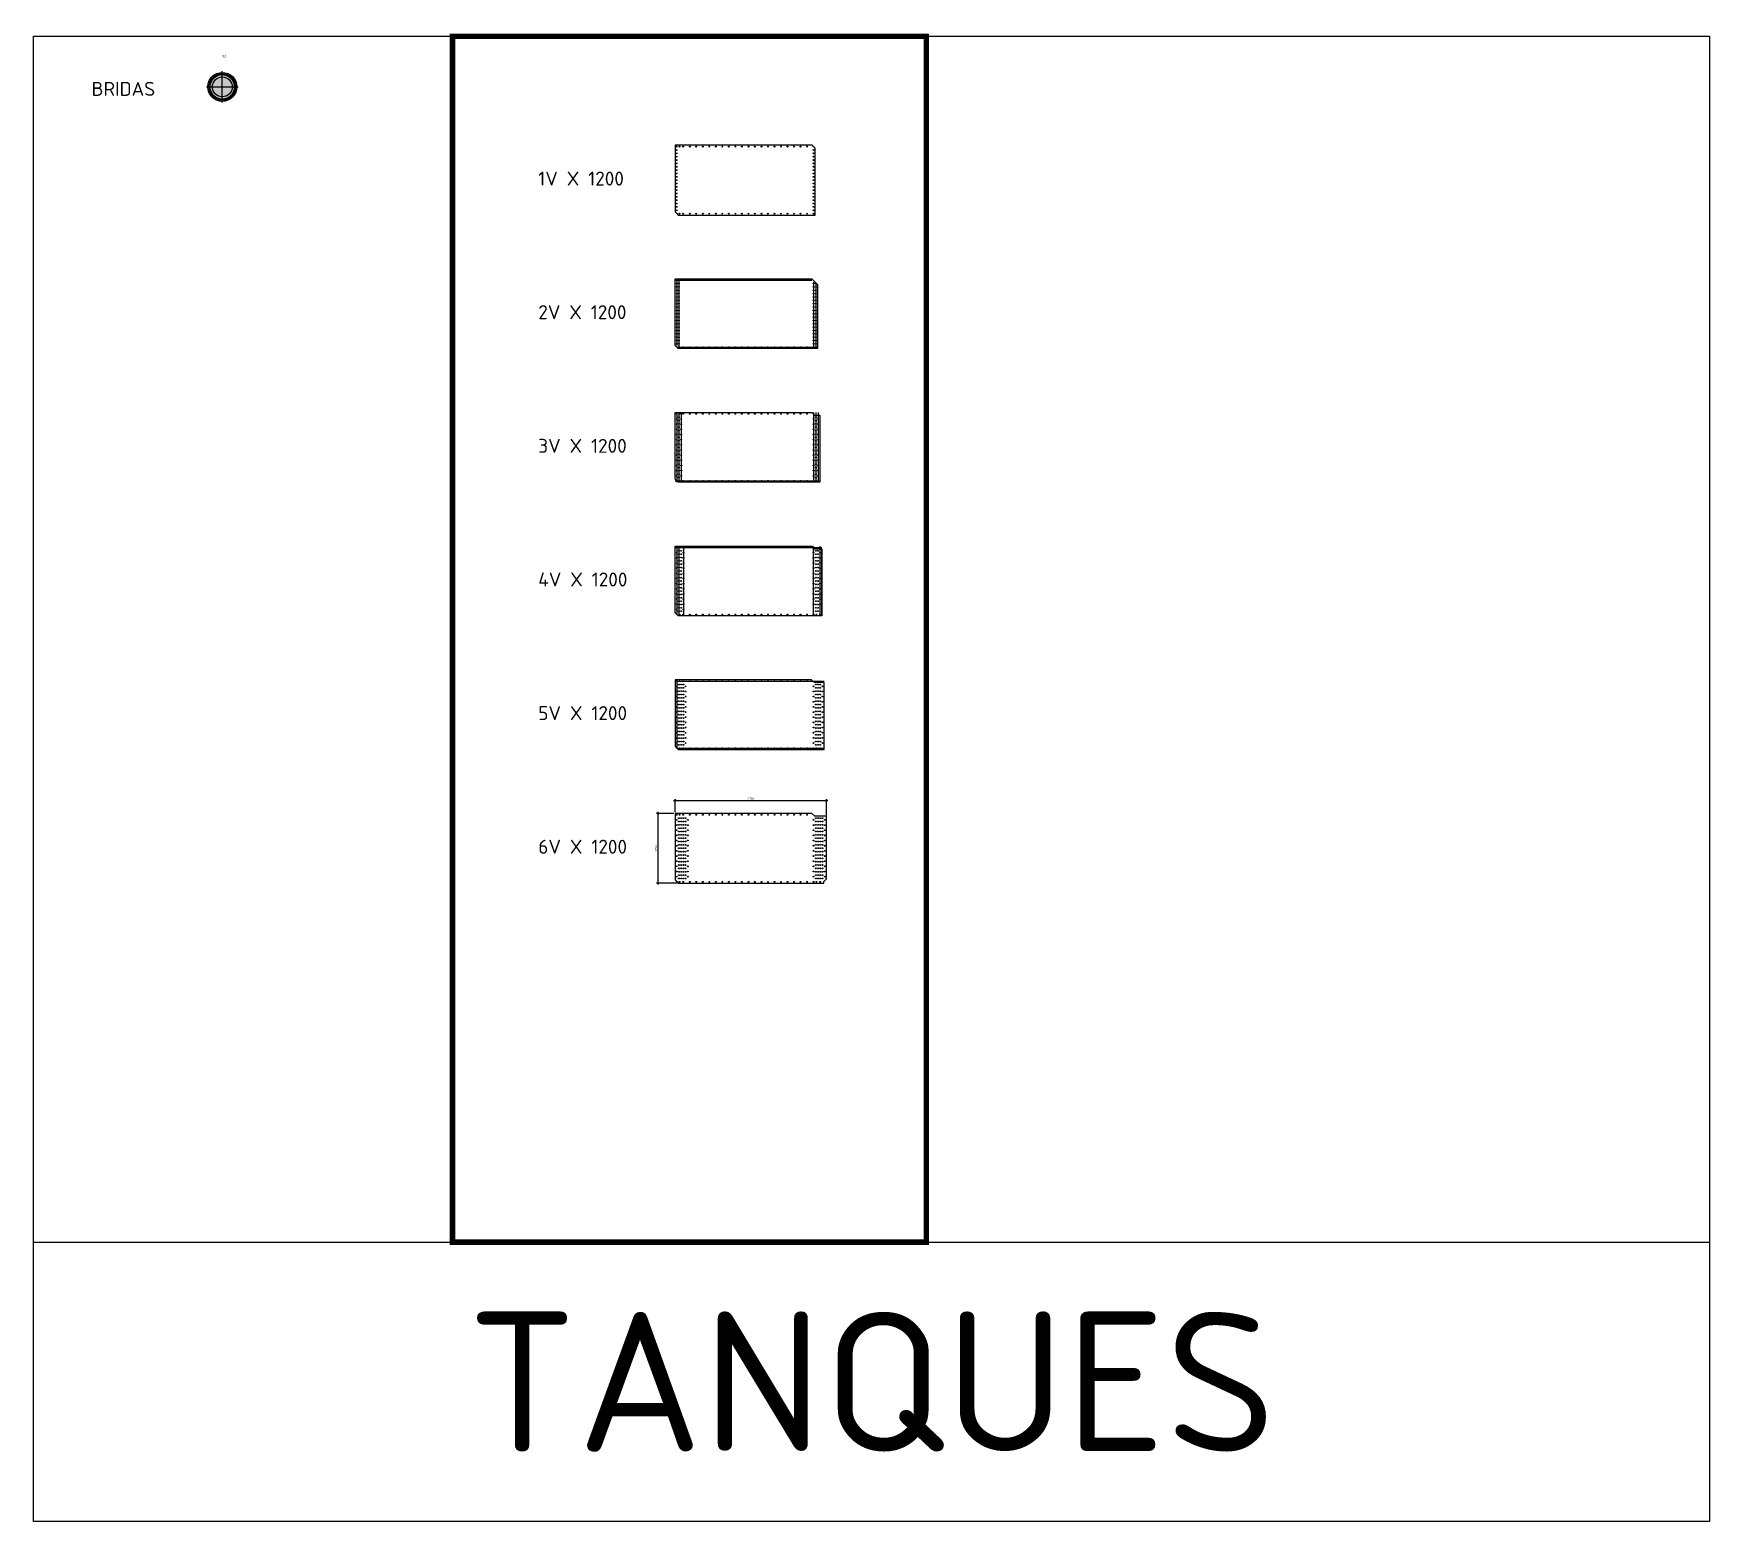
# Model space of a CAD drawing. Header units: millimetres. Extents: x 9508 to 4213564, y -7782 to 156074.
# Drawn here: x 49780 to 79780, y 128583 to 155221 of the extents above; entities that cross this region are included whole.
import ezdxf

# ---------------------------------------------------------------- set-up
doc = ezdxf.new("R2010")
doc.units = ezdxf.units.MM
doc.header["$PDMODE"] = 2
doc.header["$PDSIZE"] = 2
doc.linetypes.add('CENTER', pattern=[50.8, 31.75, -6.35, 6.35, -6.35])
doc.linetypes.add('TRAZOS2', pattern=[9.525, 6.35, -3.175])
doc.layers.add('AUX', color=200, linetype='Continuous', plot=False)
for name, color, linetype in [('CAJETIN', 7, 'Continuous'), ('COTAS', 2, 'Continuous'), ('TEXTO', 30, 'Continuous'), ('X 0051 M', 7, 'Continuous'), ('X 2051 M', 1, 'CENTER'), ('X 5001 H', 8, 'Continuous'), ('X 5051 H', 253, 'Continuous')]:
    doc.layers.add(name, color=color, linetype=linetype)
doc.styles.add('BIT STD. 2.5', font='isocpeur.ttf', dxfattribs={"height": 2.5})
doc.styles.add('TEX_1-100', font='isocpeur.ttf', dxfattribs={"height": 200})
doc.styles.add('TEX_1-1000', font='isocpeur.ttf', dxfattribs={"height": 2000})
doc.styles.add('TEXTO_COTAS', font='isocpeur.ttf')
doc.dimstyles.new('ESC_1-20', dxfattribs={"dimscale": 20, "dimtxt": 2, "dimasz": 2, "dimexe": 1.25, "dimexo": 1, "dimtad": 1, "dimdec": 0, "dimtxsty": 'TEXTO_COTAS', "dimblk": 'ARCHTICK', "dimcen": 2.5, "dimdle": 1.25, "dimclrt": 7, "dimadec": 0, "dimazin": 0, "dimtfac": 1, "dimtdec": 0, "dimtmove": 0, "dimatfit": 3, "dimldrblk": 'ARCHTICK', "dimfxl": 1.25, "dimarcsym": 0})

msp = doc.modelspace()

# ---------------------------------------------------------------- texts
at = {"layer": 'TEXTO'}
for s, insert, char_height, width, attachment_point, style in [('BRIDAS', (50820.2, 154229.9), 250, 6413.103, 4, 'TEX_1-100'), ('1V X 1200', (58815.5, 152623.7), 250, 1548.732, 4, 'TEX_1-100'), ('2V X 1200', (58815.5, 150231.5), 250, 1618.451, 4, 'TEX_1-100'), ('3V X 1200', (58815.5, 147839.3), 250, 1767.025, 4, 'TEX_1-100'), ('4V X 1200', (58815.5, 145447.1), 250, 1841.059, 4, 'TEX_1-100'), ('5V X 1200', (58815.5, 143054.9), 250, 1902.59, 4, 'TEX_1-100'), ('6V X 1200', (58815.5, 140662.7), 250, 1713.431, 4, 'TEX_1-100'), ('TANQUES', (64780.1, 131083.2), 2500, 26701.248, 5, 'TEX_1-1000')]:
    msp.add_mtext(s, dxfattribs=dict(at, insert=insert, char_height=char_height, width=width, attachment_point=attachment_point, style=style))

# ---------------------------------------------------------------- blocks, each defined once
blk = doc.blocks.new('NP16_350NB_PLAN')
h = blk.add_hatch(color=8)
h.dxf.hatch_style = 1
edge = h.paths.add_edge_path()
edge.add_arc((-131, -195), 13, 0, 360)
edge = h.paths.add_edge_path()
edge.add_arc((-46, -230), 13, 0, 360)
edge = h.paths.add_edge_path()
edge.add_arc((-195, -131), 13, 0, 360)
edge = h.paths.add_edge_path()
edge.add_arc((-230, -46), 13, 0, 360)
edge = h.paths.add_edge_path()
edge.add_arc((-230, 46), 13, 0, 360)
edge = h.paths.add_edge_path()
edge.add_arc((-195, 131), 13, 0, 360)
edge = h.paths.add_edge_path()
edge.add_arc((-131, 195), 13, 0, 360)
edge = h.paths.add_edge_path()
edge.add_arc((-46, 230), 13, 0, 360)
edge = h.paths.add_edge_path()
edge.add_arc((46, 230), 13, 0, 360)
edge = h.paths.add_edge_path()
edge.add_arc((131, 195), 13, 0, 360)
edge = h.paths.add_edge_path()
edge.add_arc((195, 131), 13, 0, 360)
edge = h.paths.add_edge_path()
edge.add_arc((230, 46), 13, 0, 360)
edge = h.paths.add_edge_path()
edge.add_arc((230, -46), 13, 0, 360)
edge = h.paths.add_edge_path()
edge.add_arc((195, -131), 13, 0, 360)
edge = h.paths.add_edge_path()
edge.add_arc((131, -195), 13, 0, 360)
edge = h.paths.add_edge_path()
edge.add_arc((46, -230), 13, 0, 360)
edge = h.paths.add_edge_path()
edge.add_arc((0, 0), 178, 0, 360)
at = {"layer": 'X 5001 H'}
h = blk.add_hatch(color=256, dxfattribs=at)
h.dxf.hatch_style = 1
h.set_gradient(color1=(91, 91, 91), rotation=45, one_color=1, tint=1, name='CYLINDER')
edge = h.paths.add_edge_path()
edge.add_arc((0, 0), 260, 0, 360)
at = {"layer": 'X 5051 H'}
h = blk.add_hatch(dxfattribs=at)
h.set_pattern_fill('STEEL', color=256, style=0)
h.set_pattern_definition([(45, (0, 0), (-2.245064, 2.245064), []), (45, (0, 1.5875), (-2.245064, 2.245064), [])])
edge = h.paths.add_edge_path()
edge.add_arc((0, 0), 221, 0, 360)
edge = h.paths.add_edge_path(flags=17)
edge.add_arc((0, 0), 219, 0, 360)
at = {"layer": 'Defpoints'}
for centre in [(-235, 0), (-217, 90), (-166, 166), (-90, 217), (0, 235), (90, 217), (166, 166), (217, 90), (235, 0), (-217, -90), (-166, -166), (-90, -217), (0, -235), (90, -217), (166, -166), (217, -90)]:
    blk.add_circle(centre, 7, dxfattribs=at)
at = {"layer": 'X 0051 M'}
for centre, radius in [((0, 0), 260), ((-230, 46), 13), ((0, 0), 221), ((0, 0), 219), ((-195, 131), 13), ((0, 0), 178), ((-131, 195), 13), ((-46, 230), 13), ((46, 230), 13), ((131, 195), 13), ((195, 131), 13), ((230, 46), 13), ((-230, -46), 13), ((-195, -131), 13), ((-131, -195), 13), ((-46, -230), 13), ((46, -230), 13), ((131, -195), 13), ((195, -131), 13), ((230, -46), 13)]:
    blk.add_circle(centre, radius, dxfattribs=at)
at = {"layer": 'X 2051 M'}
for p, q in [((-281, 0), (281, 0)), ((-250, 50), (-211, 42)), ((-212, 142), (-179, 119)), ((-142, 212), (-119, 179)), ((-50, 250), (-42, 211)), ((0, -281), (0, 281)), ((50, 250), (42, 211)), ((142, 212), (119, 179)), ((212, 142), (179, 119)), ((250, 50), (211, 42)), ((-250, -50), (-211, -42)), ((-212, -142), (-179, -119)), ((-142, -212), (-119, -179)), ((-50, -250), (-42, -211)), ((50, -250), (42, -211)), ((142, -212), (119, -179)), ((212, -142), (179, -119)), ((250, -50), (211, -42))]:
    blk.add_line(p, q, dxfattribs=at)
blk.add_circle((0, 0), 235, dxfattribs=at)
blk = doc.blocks.new('*U261')
blk.add_blockref('NP16_350NB_PLAN', (600, 600))
at = {"layer": 'Defpoints', "style": 'BIT STD. 2.5'}
blk.add_attdef('REF.', (600, 1129), '', height=45, dxfattribs=at)
blk = doc.blocks.new('A$Cc59fd9fc')
at = {"color": 1, "linetype": 'TRAZOS2'}
for points in [[(-8, 0), (8, 0)], [(0, 8), (0, -8)]]:
    blk.add_lwpolyline(points, dxfattribs=at)
blk.add_circle((0, 0), 7)
blk = doc.blocks.new('*U601')
blk.add_blockref('A$Cc59fd9fc', (0, 0))
blk = doc.blocks.new('*U602')
at = {"color": 0, "linetype": 'ByBlock', "lineweight": -2, "transparency": 16777216}
for p in [(0, 0), (116.67, 0), (233.34, 0), (350.01, 0), (466.68, 0), (583.35, 0), (700.02, 0), (816.69, 0), (933.36, 0), (1050.03, 0), (1166.7, 0), (1283.37, 0), (1400.04, 0), (1516.71, 0), (1633.38, 0), (1750.05, 0), (1866.72, 0), (1983.39, 0), (2100.06, 0), (2216.73, 0)]:
    blk.add_blockref('*U601', p, dxfattribs=at)
blk = doc.blocks.new('*U603')
blk.add_blockref('A$Cc59fd9fc', (0, 0))
blk = doc.blocks.new('*U604')
at = {"color": 0, "linetype": 'ByBlock', "lineweight": -2, "transparency": 16777216}
for p in [(-2216.73, 0), (-2100.06, 0), (-1983.39, 0), (-1866.72, 0), (-1750.05, 0), (-1633.38, 0), (-1516.71, 0), (-1400.04, 0), (-1283.37, 0), (-1166.7, 0), (-1050.03, 0), (-933.36, 0), (-816.69, 0), (-700.02, 0), (-583.35, 0), (-466.68, 0), (-350.01, 0), (-233.34, 0), (-116.67, 0), (0, 0)]:
    blk.add_blockref('*U603', p, dxfattribs=at)
blk = doc.blocks.new('*U605')
blk.add_blockref('A$Cc59fd9fc', (0, 0))
blk = doc.blocks.new('*U606')
at = {"color": 0, "linetype": 'ByBlock', "lineweight": -2, "transparency": 16777216}
for p in [(0, 1080), (0, 1020), (0, 960), (0, 900), (0, 840), (0, 780), (0, 720), (0, 660), (0, 600), (0, 540), (0, 480), (0, 420), (0, 360), (0, 300), (0, 240), (0, 180), (0, 120), (0, 60), (0, 0)]:
    blk.add_blockref('*U605', p, dxfattribs=at)
blk = doc.blocks.new('*U607')
blk.add_blockref('A$Cc59fd9fc', (0, 0))
blk = doc.blocks.new('*U608')
at = {"color": 0, "linetype": 'ByBlock', "lineweight": -2, "transparency": 16777216}
for p in [(0, 1080), (0, 1020), (0, 960), (0, 900), (0, 840), (0, 780), (0, 720), (0, 660), (0, 600), (0, 540), (0, 480), (0, 420), (0, 360), (0, 300), (0, 240), (0, 180), (0, 120), (0, 60), (0, 0)]:
    blk.add_blockref('*U607', p, dxfattribs=at)
blk = doc.blocks.new('*U617')
blk.add_blockref('A$Cc59fd9fc', (0, 0))
blk = doc.blocks.new('*U618')
at = {"color": 0, "linetype": 'ByBlock', "lineweight": -2, "transparency": 16777216}
for p in [(0, 1080), (0, 1020), (0, 960), (0, 900), (40, 1080), (40, 1020), (40, 960), (40, 900), (0, 840), (0, 780), (0, 720), (0, 660), (0, 600), (40, 840), (40, 780), (40, 720), (40, 660), (40, 600), (0, 540), (0, 480), (0, 420), (0, 360), (0, 300), (40, 540), (40, 480), (40, 420), (40, 360), (40, 300), (0, 240), (0, 180), (0, 120), (0, 60), (0, 0), (40, 240), (40, 180), (40, 120), (40, 60), (40, 0)]:
    blk.add_blockref('*U617', p, dxfattribs=at)
blk = doc.blocks.new('*U619')
blk.add_blockref('A$Cc59fd9fc', (0, 0))
blk = doc.blocks.new('*U620')
at = {"color": 0, "linetype": 'ByBlock', "lineweight": -2, "transparency": 16777216}
for p in [(0, 0), (116.67, 0), (233.34, 0), (350.01, 0), (466.68, 0), (583.35, 0), (700.02, 0), (816.69, 0), (933.36, 0), (1050.03, 0), (1166.7, 0), (1283.37, 0), (1400.04, 0), (1516.71, 0), (1633.38, 0), (1750.05, 0), (1866.72, 0), (1983.39, 0), (2100.06, 0), (2216.73, 0)]:
    blk.add_blockref('*U619', p, dxfattribs=at)
blk = doc.blocks.new('*U621')
blk.add_blockref('A$Cc59fd9fc', (0, 0))
blk = doc.blocks.new('*U622')
at = {"color": 0, "linetype": 'ByBlock', "lineweight": -2, "transparency": 16777216}
for p in [(-2333.4, 0), (-2216.73, 0), (-2100.06, 0), (-1983.39, 0), (-1866.72, 0), (-1750.05, 0), (-1633.38, 0), (-1516.71, 0), (-1400.04, 0), (-1283.37, 0), (-1166.7, 0), (-1050.03, 0), (-933.36, 0), (-816.69, 0), (-700.02, 0), (-583.35, 0), (-466.68, 0), (-350.01, 0), (-233.34, 0), (-116.67, 0), (0, 0)]:
    blk.add_blockref('*U621', p, dxfattribs=at)
blk = doc.blocks.new('*U623')
blk.add_blockref('A$Cc59fd9fc', (0, 0))
blk = doc.blocks.new('*U624')
at = {"color": 0, "linetype": 'ByBlock', "lineweight": -2, "transparency": 16777216}
for p in [(0, 1080), (0, 1020), (0, 960), (0, 900), (40, 1080), (40, 1020), (40, 960), (40, 900), (0, 840), (0, 780), (0, 720), (0, 660), (0, 600), (40, 840), (40, 780), (40, 720), (40, 660), (40, 600), (0, 540), (0, 480), (0, 420), (0, 360), (0, 300), (40, 540), (40, 480), (40, 420), (40, 360), (40, 300), (0, 240), (0, 180), (0, 120), (0, 60), (0, 0), (40, 240), (40, 180), (40, 120), (40, 60), (40, 0)]:
    blk.add_blockref('*U623', p, dxfattribs=at)
blk = doc.blocks.new('*U653')
blk.add_blockref('A$Cc59fd9fc', (0, 0))
blk = doc.blocks.new('*U654')
at = {"color": 0, "linetype": 'ByBlock', "lineweight": -2, "transparency": 16777216}
for p in [(0, 0), (116.67, 0), (233.34, 0), (350.01, 0), (466.68, 0), (583.35, 0), (700.02, 0), (816.69, 0), (933.36, 0), (1050.03, 0), (1166.7, 0), (1283.37, 0), (1400.04, 0), (1516.71, 0), (1633.38, 0), (1750.05, 0), (1866.72, 0), (1983.39, 0), (2100.06, 0), (2216.73, 0)]:
    blk.add_blockref('*U653', p, dxfattribs=at)
blk = doc.blocks.new('*U655')
blk.add_blockref('A$Cc59fd9fc', (0, 0))
blk = doc.blocks.new('*U656')
at = {"color": 0, "linetype": 'ByBlock', "lineweight": -2, "transparency": 16777216}
for p in [(0, 0), (0, -60), (0, -120), (0, -180), (0, -240), (0, -300), (0, -360), (0, -420), (0, -480), (0, -540), (0, -600), (0, -660), (0, -720), (0, -780), (0, -840), (0, -900), (0, -960), (0, -1020), (0, -1080)]:
    blk.add_blockref('*U655', p, dxfattribs=at)
blk = doc.blocks.new('*U657')
blk.add_blockref('A$Cc59fd9fc', (0, 0))
blk = doc.blocks.new('*U658')
at = {"color": 0, "linetype": 'ByBlock', "lineweight": -2, "transparency": 16777216}
for p in [(0, 0), (80, 0), (0, -92.3), (0, -184.6), (0, -276.9), (80, -92.3), (80, -184.6), (80, -276.9), (0, -369.2), (0, -461.5), (0, -553.8), (80, -369.2), (80, -461.5), (80, -553.8), (0, -646.1), (0, -738.4), (0, -830.7), (80, -646.1), (80, -738.4), (80, -830.7)]:
    blk.add_blockref('*U657', p, dxfattribs=at)
blk = doc.blocks.new('*U643')
blk.add_blockref('A$Cc59fd9fc', (0, 0))
blk = doc.blocks.new('*U644')
at = {"color": 0, "linetype": 'ByBlock', "lineweight": -2, "transparency": 16777216}
for p in [(0, 0), (80, 0)]:
    blk.add_blockref('*U643', p, dxfattribs=at)
blk = doc.blocks.new('*U645')
blk.add_blockref('A$Cc59fd9fc', (0, 0))
blk = doc.blocks.new('*U646')
at = {"color": 0, "linetype": 'ByBlock', "lineweight": -2, "transparency": 16777216}
for p in [(0, 0), (116.67, 0), (233.34, 0), (350.01, 0), (466.68, 0), (583.35, 0), (700.02, 0), (816.69, 0), (933.36, 0), (1050.03, 0), (1166.7, 0), (1283.37, 0), (1400.04, 0), (1516.71, 0), (1633.38, 0), (1750.05, 0), (1866.72, 0), (1983.39, 0), (2100.06, 0), (2216.73, 0), (2333.4, 0)]:
    blk.add_blockref('*U645', p, dxfattribs=at)
blk = doc.blocks.new('*U647')
blk.add_blockref('A$Cc59fd9fc', (0, 0))
blk = doc.blocks.new('*U648')
at = {"color": 0, "linetype": 'ByBlock', "lineweight": -2, "transparency": 16777216}
for p in [(0, 0), (80, 0)]:
    blk.add_blockref('*U647', p, dxfattribs=at)
blk = doc.blocks.new('*U649')
blk.add_blockref('A$Cc59fd9fc', (0, 0))
blk = doc.blocks.new('*U650')
at = {"color": 0, "linetype": 'ByBlock', "lineweight": -2, "transparency": 16777216}
for p in [(0, 923), (80, 923), (0, 830.7), (0, 738.4), (0, 646.1), (80, 830.7), (80, 738.4), (80, 646.1), (0, 553.8), (0, 461.5), (0, 369.2), (80, 553.8), (80, 461.5), (80, 369.2), (0, 276.9), (0, 184.6), (0, 92.3), (0, 0), (80, 276.9), (80, 184.6), (80, 92.3), (80, 0)]:
    blk.add_blockref('*U649', p, dxfattribs=at)
blk = doc.blocks.new('*U651')
blk.add_blockref('A$Cc59fd9fc', (0, 0))
blk = doc.blocks.new('*U652')
at = {"color": 0, "linetype": 'ByBlock', "lineweight": -2, "transparency": 16777216}
for p in [(0, 0), (0, -60), (0, -120), (0, -180), (0, -240), (0, -300), (0, -360), (0, -420), (0, -480), (0, -540), (0, -600), (0, -660), (0, -720), (0, -780), (0, -840), (0, -900), (0, -960), (0, -1020), (0, -1080)]:
    blk.add_blockref('*U651', p, dxfattribs=at)
blk = doc.blocks.new('*U692')
blk.add_blockref('A$Cc59fd9fc', (0, 0))
blk = doc.blocks.new('*U693')
at = {"color": 0, "linetype": 'ByBlock', "lineweight": -2, "transparency": 16777216}
for p in [(0, 0), (116.67, 0), (233.34, 0), (350.01, 0), (466.68, 0), (583.35, 0), (700.02, 0), (816.69, 0), (933.36, 0), (1050.03, 0), (1166.7, 0), (1283.37, 0), (1400.04, 0), (1516.71, 0), (1633.38, 0), (1750.05, 0), (1866.72, 0), (1983.39, 0), (2100.06, 0), (2216.73, 0)]:
    blk.add_blockref('*U692', p, dxfattribs=at)
blk = doc.blocks.new('*U694')
blk.add_blockref('A$Cc59fd9fc', (0, 0))
blk = doc.blocks.new('*U695')
at = {"color": 0, "linetype": 'ByBlock', "lineweight": -2, "transparency": 16777216}
for p in [(0, 0), (120, 0), (0, -92.3), (0, -184.6), (0, -276.9), (120, -92.3), (120, -184.6), (120, -276.9), (0, -369.2), (0, -461.5), (0, -553.8), (120, -369.2), (120, -461.5), (120, -553.8), (0, -646.1), (0, -738.4), (0, -830.7), (120, -646.1), (120, -738.4), (120, -830.7), (0, -923), (120, -923)]:
    blk.add_blockref('*U694', p, dxfattribs=at)
blk = doc.blocks.new('*U686')
blk.add_blockref('A$Cc59fd9fc', (0, 0))
blk = doc.blocks.new('*U687')
at = {"color": 0, "linetype": 'ByBlock', "lineweight": -2, "transparency": 16777216}
for p in [(0, 0), (40, 0), (0, -60), (0, -120), (0, -180), (0, -240), (0, -300), (40, -60), (40, -120), (40, -180), (40, -240), (40, -300), (0, -360), (0, -420), (0, -480), (0, -540), (0, -600), (40, -360), (40, -420), (40, -480), (40, -540), (40, -600), (0, -660), (0, -720), (0, -780), (0, -840), (0, -900), (40, -660), (40, -720), (40, -780), (40, -840), (40, -900), (0, -960), (0, -1020), (0, -1080), (40, -960), (40, -1020), (40, -1080)]:
    blk.add_blockref('*U686', p, dxfattribs=at)
blk = doc.blocks.new('*U688')
blk.add_blockref('A$Cc59fd9fc', (0, 0))
blk = doc.blocks.new('*U689')
at = {"color": 0, "linetype": 'ByBlock', "lineweight": -2, "transparency": 16777216}
for p in [(0, 0), (116.67, 0), (233.34, 0), (350.01, 0), (466.68, 0), (583.35, 0), (700.02, 0), (816.69, 0), (933.36, 0), (1050.03, 0), (1166.7, 0), (1283.37, 0), (1400.04, 0), (1516.71, 0), (1633.38, 0), (1750.05, 0), (1866.72, 0), (1983.39, 0), (2100.06, 0), (2216.73, 0)]:
    blk.add_blockref('*U688', p, dxfattribs=at)
blk = doc.blocks.new('*U690')
blk.add_blockref('A$Cc59fd9fc', (0, 0))
blk = doc.blocks.new('*U691')
at = {"color": 0, "linetype": 'ByBlock', "lineweight": -2, "transparency": 16777216}
for p in [(0, 0), (40, 0), (0, -60), (0, -120), (0, -180), (0, -240), (0, -300), (40, -60), (40, -120), (40, -180), (40, -240), (40, -300), (0, -360), (0, -420), (0, -480), (0, -540), (0, -600), (40, -360), (40, -420), (40, -480), (40, -540), (40, -600), (0, -660), (0, -720), (0, -780), (0, -840), (0, -900), (40, -660), (40, -720), (40, -780), (40, -840), (40, -900), (0, -960), (0, -1020), (0, -1080), (40, -960), (40, -1020), (40, -1080)]:
    blk.add_blockref('*U690', p, dxfattribs=at)
blk = doc.blocks.new('*U696')
blk.add_blockref('A$Cc59fd9fc', (0, 0))
blk = doc.blocks.new('*U697')
at = {"color": 0, "linetype": 'ByBlock', "lineweight": -2, "transparency": 16777216}
for p in [(0, 0), (120, 0), (0, -92.3), (0, -184.6), (0, -276.9), (120, -92.3), (120, -184.6), (120, -276.9), (0, -369.2), (0, -461.5), (0, -553.8), (120, -369.2), (120, -461.5), (120, -553.8), (0, -646.1), (0, -738.4), (0, -830.7), (120, -646.1), (120, -738.4), (120, -830.7)]:
    blk.add_blockref('*U696', p, dxfattribs=at)
blk = doc.blocks.new('*U719')
blk.add_blockref('A$Cc59fd9fc', (0, 0))
blk = doc.blocks.new('*U721')
at = {"color": 0, "linetype": 'ByBlock', "lineweight": -2, "transparency": 16777216}
for p in [(0, 0), (116.67, 0), (233.34, 0), (350.01, 0), (466.68, 0), (583.35, 0), (700.02, 0), (816.69, 0), (933.36, 0), (1050.03, 0), (1166.7, 0), (1283.37, 0), (1400.04, 0), (1516.71, 0), (1633.38, 0), (1750.05, 0), (1866.72, 0), (1983.39, 0), (2100.06, 0), (2216.73, 0)]:
    blk.add_blockref('*U719', p, dxfattribs=at)
blk = doc.blocks.new('*U726')
blk.add_blockref('A$Cc59fd9fc', (0, 0))
blk = doc.blocks.new('*U727')
at = {"color": 0, "linetype": 'ByBlock', "lineweight": -2, "transparency": 16777216}
for p in [(0, 0), (160, 0), (0, -92.3), (0, -184.6), (0, -276.9), (160, -92.3), (160, -184.6), (160, -276.9), (0, -369.2), (0, -461.5), (0, -553.8), (160, -369.2), (160, -461.5), (160, -553.8), (0, -646.1), (0, -738.4), (0, -830.7), (160, -646.1), (160, -738.4), (160, -830.7), (0, -923), (0, -1015.3), (160, -923), (160, -1015.3)]:
    blk.add_blockref('*U726', p, dxfattribs=at)
blk = doc.blocks.new('*U728')
blk.add_blockref('A$Cc59fd9fc', (0, 0))
blk = doc.blocks.new('*U729')
at = {"color": 0, "linetype": 'ByBlock', "lineweight": -2, "transparency": 16777216}
for p in [(0, 0), (40, 0), (80, 0), (0, -60), (0, -120), (0, -180), (0, -240), (0, -300), (40, -60), (40, -120), (40, -180), (40, -240), (40, -300), (80, -60), (80, -120), (80, -180), (80, -240), (80, -300), (0, -360), (0, -420), (0, -480), (0, -540), (0, -600), (40, -360), (40, -420), (40, -480), (40, -540), (40, -600), (80, -360), (80, -420), (80, -480), (80, -540), (80, -600), (0, -660), (0, -720), (0, -780), (0, -840), (0, -900), (40, -660), (40, -720), (40, -780), (40, -840), (40, -900), (80, -660), (80, -720), (80, -780), (80, -840), (80, -900), (0, -960), (0, -1020), (0, -1080), (40, -960), (40, -1020), (40, -1080), (80, -960), (80, -1020), (80, -1080)]:
    blk.add_blockref('*U728', p, dxfattribs=at)
blk = doc.blocks.new('*U730')
blk.add_blockref('A$Cc59fd9fc', (0, 0))
blk = doc.blocks.new('*U731')
at = {"color": 0, "linetype": 'ByBlock', "lineweight": -2, "transparency": 16777216}
for p in [(0, 0), (160, 0), (0, -92.3), (0, -184.6), (0, -276.9), (160, -92.3), (160, -184.6), (160, -276.9), (0, -369.2), (0, -461.5), (0, -553.8), (160, -369.2), (160, -461.5), (160, -553.8), (0, -646.1), (0, -738.4), (0, -830.7), (160, -646.1), (160, -738.4), (160, -830.7), (0, -923), (0, -1015.3), (160, -923), (160, -1015.3)]:
    blk.add_blockref('*U730', p, dxfattribs=at)
blk = doc.blocks.new('*U722')
blk.add_blockref('A$Cc59fd9fc', (0, 0))
blk = doc.blocks.new('*U723')
at = {"color": 0, "linetype": 'ByBlock', "lineweight": -2, "transparency": 16777216}
for p in [(0, 0), (40, 0), (80, 0), (0, -60), (0, -120), (0, -180), (0, -240), (0, -300), (40, -60), (40, -120), (40, -180), (40, -240), (40, -300), (80, -60), (80, -120), (80, -180), (80, -240), (80, -300), (0, -360), (0, -420), (0, -480), (0, -540), (0, -600), (40, -360), (40, -420), (40, -480), (40, -540), (40, -600), (80, -360), (80, -420), (80, -480), (80, -540), (80, -600), (0, -660), (0, -720), (0, -780), (0, -840), (0, -900), (40, -660), (40, -720), (40, -780), (40, -840), (40, -900), (80, -660), (80, -720), (80, -780), (80, -840), (80, -900), (0, -960), (0, -1020), (0, -1080), (40, -960), (40, -1020), (40, -1080), (80, -960), (80, -1020), (80, -1080)]:
    blk.add_blockref('*U722', p, dxfattribs=at)
blk = doc.blocks.new('*U724')
blk.add_blockref('A$Cc59fd9fc', (0, 0))
blk = doc.blocks.new('*U725')
at = {"color": 0, "linetype": 'ByBlock', "lineweight": -2, "transparency": 16777216}
for p in [(0, 0), (116.67, 0), (233.34, 0), (350.01, 0), (466.68, 0), (583.35, 0), (700.02, 0), (816.69, 0), (933.36, 0), (1050.03, 0), (1166.7, 0), (1283.37, 0), (1400.04, 0), (1516.71, 0), (1633.38, 0), (1750.05, 0), (1866.72, 0), (1983.39, 0), (2100.06, 0), (2216.73, 0)]:
    blk.add_blockref('*U724', p, dxfattribs=at)
blk = doc.blocks.new('_ArchTick')
at = {"color": 0, "linetype": 'ByBlock', "const_width": 0.15}
blk.add_lwpolyline([(-0.5, -0.5), (0.5, 0.5)], dxfattribs=at)
blk = doc.blocks.new('*D735')
at = {"layer": 'COTAS', "color": 0, "lineweight": -2, "transparency": 16777216}
for p, q in [((61238, 141491), (63998, 141491)), ((61263, 141280), (61263, 141516)), ((63973, 141228), (63973, 141516))]:
    blk.add_line(p, q, dxfattribs=at)
at = {"layer": 'Defpoints', "color": 0, "transparency": 16777216}
for p in [(63973, 141491), (61263, 141260), (63973, 141208)]:
    blk.add_point(p, dxfattribs=at)
at = {"layer": 'COTAS', "color": 0, "lineweight": -2, "transparency": 16777216, "xscale": 40, "yscale": 40, "zscale": 40, "rotation": 180}
blk.add_blockref('_ArchTick', (61263, 141491), dxfattribs=at)
at = {"layer": 'COTAS', "color": 0, "lineweight": -2, "transparency": 16777216, "xscale": 40, "yscale": 40, "zscale": 40}
blk.add_blockref('_ArchTick', (63973, 141491), dxfattribs=at)
at = {"layer": 'COTAS', "color": 7, "transparency": 16777216, "insert": (62618, 141524), "char_height": 40, "attachment_point": 5, "style": 'TEXTO_COTAS'}
blk.add_mtext('2710', dxfattribs=at)
blk = doc.blocks.new('*U761')
blk.add_blockref('A$Cc59fd9fc', (0, 0))
blk = doc.blocks.new('*U762')
at = {"color": 0, "linetype": 'ByBlock', "lineweight": -2, "transparency": 16777216}
for p in [(0, 0), (116.67, 0), (233.34, 0), (350.01, 0), (466.68, 0), (583.35, 0), (700.02, 0), (816.69, 0), (933.36, 0), (1050.03, 0), (1166.7, 0), (1283.37, 0), (1400.04, 0), (1516.71, 0), (1633.38, 0), (1750.05, 0), (1866.72, 0), (1983.39, 0), (2100.06, 0), (2216.73, 0)]:
    blk.add_blockref('*U761', p, dxfattribs=at)
blk = doc.blocks.new('*U763')
blk.add_blockref('A$Cc59fd9fc', (0, 0))
blk = doc.blocks.new('*U764')
at = {"color": 0, "linetype": 'ByBlock', "lineweight": -2, "transparency": 16777216}
for p in [(0, 0), (40, 0), (80, 0), (120, 0), (0, -60), (0, -120), (0, -180), (0, -240), (0, -300), (40, -60), (40, -120), (40, -180), (40, -240), (40, -300), (80, -60), (80, -120), (80, -180), (80, -240), (80, -300), (120, -60), (120, -120), (120, -180), (120, -240), (120, -300), (0, -360), (0, -420), (0, -480), (0, -540), (0, -600), (40, -360), (40, -420), (40, -480), (40, -540), (40, -600), (80, -360), (80, -420), (80, -480), (80, -540), (80, -600), (120, -360), (120, -420), (120, -480), (120, -540), (120, -600), (0, -660), (0, -720), (0, -780), (0, -840), (0, -900), (40, -660), (40, -720), (40, -780), (40, -840), (40, -900), (80, -660), (80, -720), (80, -780), (80, -840), (80, -900), (120, -660), (120, -720), (120, -780), (120, -840), (120, -900), (0, -960), (0, -1020), (0, -1080), (40, -960), (40, -1020), (40, -1080), (80, -960), (80, -1020), (80, -1080), (120, -960), (120, -1020), (120, -1080)]:
    blk.add_blockref('*U763', p, dxfattribs=at)
blk = doc.blocks.new('*U757')
blk.add_blockref('A$Cc59fd9fc', (0, 0))
blk = doc.blocks.new('*U758')
at = {"color": 0, "linetype": 'ByBlock', "lineweight": -2, "transparency": 16777216}
for p in [(0, 0), (200, 0), (0, -92.3), (0, -184.6), (0, -276.9), (200, -92.3), (200, -184.6), (200, -276.9), (0, -369.2), (0, -461.5), (0, -553.8), (200, -369.2), (200, -461.5), (200, -553.8), (0, -646.1), (0, -738.4), (0, -830.7), (200, -646.1), (200, -738.4), (200, -830.7), (0, -923), (0, -1015.3), (200, -923), (200, -1015.3)]:
    blk.add_blockref('*U757', p, dxfattribs=at)
blk = doc.blocks.new('*U759')
blk.add_blockref('A$Cc59fd9fc', (0, 0))
blk = doc.blocks.new('*U760')
at = {"color": 0, "linetype": 'ByBlock', "lineweight": -2, "transparency": 16777216}
for p in [(0, 0), (40, 0), (80, 0), (120, 0), (0, -60), (0, -120), (0, -180), (0, -240), (0, -300), (40, -60), (40, -120), (40, -180), (40, -240), (40, -300), (80, -60), (80, -120), (80, -180), (80, -240), (80, -300), (120, -60), (120, -120), (120, -180), (120, -240), (120, -300), (0, -360), (0, -420), (0, -480), (0, -540), (0, -600), (40, -360), (40, -420), (40, -480), (40, -540), (40, -600), (80, -360), (80, -420), (80, -480), (80, -540), (80, -600), (120, -360), (120, -420), (120, -480), (120, -540), (120, -600), (0, -660), (0, -720), (0, -780), (0, -840), (0, -900), (40, -660), (40, -720), (40, -780), (40, -840), (40, -900), (80, -660), (80, -720), (80, -780), (80, -840), (80, -900), (120, -660), (120, -720), (120, -780), (120, -840), (120, -900), (0, -960), (0, -1020), (0, -1080), (40, -960), (40, -1020), (40, -1080), (80, -960), (80, -1020), (80, -1080), (120, -960), (120, -1020), (120, -1080)]:
    blk.add_blockref('*U759', p, dxfattribs=at)
blk = doc.blocks.new('*U752')
blk.add_blockref('A$Cc59fd9fc', (0, 0))
blk = doc.blocks.new('*U754')
at = {"color": 0, "linetype": 'ByBlock', "lineweight": -2, "transparency": 16777216}
for p in [(0, 0), (200, 0), (0, -92.3), (0, -184.6), (0, -276.9), (200, -92.3), (200, -184.6), (200, -276.9), (0, -369.2), (0, -461.5), (0, -553.8), (200, -369.2), (200, -461.5), (200, -553.8), (0, -646.1), (0, -738.4), (0, -830.7), (200, -646.1), (200, -738.4), (200, -830.7), (0, -923), (0, -1015.3), (200, -923), (200, -1015.3)]:
    blk.add_blockref('*U752', p, dxfattribs=at)
blk = doc.blocks.new('*U755')
blk.add_blockref('A$Cc59fd9fc', (0, 0))
blk = doc.blocks.new('*U756')
at = {"color": 0, "linetype": 'ByBlock', "lineweight": -2, "transparency": 16777216}
for p in [(0, 0), (116.67, 0), (233.34, 0), (350.01, 0), (466.68, 0), (583.35, 0), (700.02, 0), (816.69, 0), (933.36, 0), (1050.03, 0), (1166.7, 0), (1283.37, 0), (1400.04, 0), (1516.71, 0), (1633.38, 0), (1750.05, 0), (1866.72, 0), (1983.39, 0), (2100.06, 0), (2216.73, 0)]:
    blk.add_blockref('*U755', p, dxfattribs=at)
blk = doc.blocks.new('*D768')
at = {"layer": 'COTAS', "color": 0, "lineweight": -2, "transparency": 16777216}
for p, q in [((61243, 141260), (60930, 141260)), ((60955, 141285), (60955, 139985)), ((61301, 140010), (60930, 140010))]:
    blk.add_line(p, q, dxfattribs=at)
at = {"layer": 'Defpoints', "color": 0, "transparency": 16777216}
for p in [(61263, 141260), (60955, 140010), (61321, 140010)]:
    blk.add_point(p, dxfattribs=at)
at = {"layer": 'COTAS', "color": 0, "lineweight": -2, "transparency": 16777216, "xscale": 40, "yscale": 40, "zscale": 40}
for p, rotation in [((60955, 141260), 90), ((60955, 140010), 270)]:
    blk.add_blockref('_ArchTick', p, dxfattribs=dict(at, rotation=rotation))
at = {"layer": 'COTAS', "color": 7, "transparency": 16777216, "insert": (60922, 140635), "char_height": 40, "attachment_point": 5, "rotation": 90, "style": 'TEXTO_COTAS'}
blk.add_mtext('1250', dxfattribs=at)

# ---------------------------------------------------------------- dimensions: what is measured, and where the dimension line sits
at = {"layer": 'COTAS'}
dim = msp.add_linear_dim(base=(63973, 141491.2), p1=(61263, 141260.2), p2=(63973, 141208.2), dimstyle='ESC_1-20', dxfattribs=at)
dim.commit()
dim.dimension.update_dxf_attribs({"geometry": '*D735', "text_midpoint": (62618, 141523.7)})
dim = msp.add_linear_dim(base=(60954.9, 140010.2), p1=(61263, 141260.2), p2=(61320.9, 140010.2), angle=90, dimstyle='ESC_1-20', dxfattribs=at)
dim.commit()
dim.dimension.update_dxf_attribs({"geometry": '*D768', "text_midpoint": (60922.4, 140635.2)})

# ---------------------------------------------------------------- linework, layer by layer
msp.add_line((63893, 144794.6), (63893, 145993.2))
msp.add_lwpolyline([(79780.1, 128583.2), (49780.1, 128583.2), (49780.1, 155170.8), (79780.1, 155170.8)], close=True)
for points in [[(61299.2, 151992.9), (61320.9, 151971.2), (63773, 151971.2), (63773, 153166.2), (63748, 153191.3, -1), (63738.1, 153201.2), (63718, 153221.2), (61263, 153221.2), (61263, 152029.1), (61289.7, 152002.4, -0.745356)], [(63813, 149579), (61320.9, 149579), (61299.2, 149600.7, 0.745356), (61289.7, 149610.2), (61263, 149636.9), (61263, 150829), (63711, 150829), (63736, 150804, 0.4142136), (63743, 150797), (63813, 150727)], [(63853, 148385.8), (63853, 147186.8), (61320.9, 147186.8), (61299.2, 147208.5, 0.745356), (61289.7, 147218), (61263, 147244.6), (61263, 148436.8), (63711, 148436.8), (63761, 148385.8)], [(63893, 145993.2), (63893, 144794.6), (61320.9, 144794.6), (61299.2, 144816.3, 0.745356), (61289.7, 144825.8), (61263, 144852.4), (61263, 146044.6), (63351.3, 146044.6), (63709.6, 146044.6), (63761, 145993.2)], [(63709, 143652.4), (61263, 143652.4), (61263, 142460.2), (61289.7, 142433.5, -0.745356), (61299.2, 142424.1), (61320.9, 142402.4), (63933, 142402.4), (63933, 143600.4), (63761, 143600.4)], [(61263, 140068), (61289.7, 140041.3, -0.745356), (61299.2, 140031.8), (61320.9, 140010.2), (63928, 140010.2), (63928, 140041.2), (63973, 140086.2), (63973, 141208.2), (63765, 141208.2), (63713, 141260.2), (63376, 141260.2), (61263, 141260.2)]]:
    msp.add_lwpolyline(points, format="xyb", close=True)
at = {"layer": 'AUX'}
for p, q in [((61263, 150804), (63710.9, 150804)), ((61293, 150829), (61293, 149636.1)), ((61333, 150829), (61333, 149579)), ((63743, 148436.8), (63743, 147186.8)), ((63783, 148436.8), (63783, 147186.8)), ((63823, 148436.8), (63823, 147186.8)), ((61263, 147211.8), (63853, 147211.8)), ((63743, 144794.6), (63743, 146044.6)), ((63863, 144794.6), (63863, 146044.6)), ((61300, 142427.4), (63933, 142427.4))]:
    msp.add_line(p, q, dxfattribs=at)
for points in [[(63743, 150768.5), (63743, 149579)], [(63783, 150752.8), (63783, 149579)], [(61316.1, 149604), (63813, 149604)], [(61293, 148436.8), (61293, 147186.8)], [(61333, 148436.8), (61333, 147186.8)], [(61373, 148436.8), (61373, 147186.8)], [(61263, 146019.6), (63893, 146019.6)], [(61293, 146044.6), (61293, 144819.6)], [(61333, 146044.6), (61333, 144794.6)], [(61413, 146044.6), (61413, 144794.6)], [(61263, 143627.4), (63933, 143627.4)], [(61293, 143652.4), (61293, 142434.4)]]:
    msp.add_lwpolyline(points, dxfattribs=at)
at = {"layer": 'CAJETIN'}
msp.add_line((57280.1, 155170.8), (57280.1, 133583.2), dxfattribs=at)
msp.add_lwpolyline([(49780.1, 133583.2), (79780.1, 133583.2), (79780.1, 128583.2), (49780.1, 128583.2), (49780.1, 133583.2)], close=True, dxfattribs=at)
at = {"layer": 'Defpoints', "color": 3, "const_width": 100}
msp.add_lwpolyline([(57280.1, 155170.8), (65762.3, 155170.8), (65762.3, 133583.2), (57280.1, 133583.2)], close=True, dxfattribs=at)

# ---------------------------------------------------------------- block references
msp.add_blockref('*U261', (52559.6, 153665.2)).add_auto_attribs({'REF.': '02'})
for name, p in [('A$Cc59fd9fc', (61293, 153196.2)), ('*U606', (61293, 152056.2)), ('A$Cc59fd9fc', (61343, 153196.2)), ('*U602', (61409.7, 153196.2)), ('*U608', (63743, 152056.2)), ('A$Cc59fd9fc', (61343, 151996.2)), ('A$Cc59fd9fc', (61409.7, 151996.2)), ('*U604', (63743, 151996.2)), ('A$Cc59fd9fc', (61293, 150804)), ('*U618', (61293, 149664)), ('A$Cc59fd9fc', (61343, 150804)), ('*U620', (61409.7, 150804)), ('*U624', (63743, 149664)), ('A$Cc59fd9fc', (61343, 149604)), ('*U622', (63743, 149604)), ('A$Cc59fd9fc', (61293, 148411.8)), ('A$Cc59fd9fc', (61293, 148319.5)), ('*U658', (61293, 148227.2)), ('*U656', (61333, 148351.8)), ('A$Cc59fd9fc', (61343, 148411.8)), ('A$Cc59fd9fc', (61373, 148319.5)), ('*U654', (61409.7, 148411.8)), ('*U650', (63743, 147396.5)), ('*U652', (63783, 148351.8)), ('*U644', (61293, 147304.2)), ('*U648', (63743, 147304.2)), ('A$Cc59fd9fc', (61343, 147211.8)), ('*U646', (61409.7, 147211.8)), ('A$Cc59fd9fc', (63793, 147211.8)), ('A$Cc59fd9fc', (61293, 146019.6)), ('A$Cc59fd9fc', (61293, 145927.2)), ('*U695', (61293, 145834.9)), ('*U687', (61333, 145959.6)), ('A$Cc59fd9fc', (61343, 146019.6)), ('*U693', (61409.7, 146019.6)), ('A$Cc59fd9fc', (61413, 145927.2)), ('A$Cc59fd9fc', (63743, 145927.2)), ('*U697', (63743, 145834.9)), ('*U691', (63783, 145959.6)), ('A$Cc59fd9fc', (63863, 145927.2)), ('A$Cc59fd9fc', (61343, 144819.6)), ('*U689', (61409.7, 144819.6)), ('A$Cc59fd9fc', (63743.1, 144819.6)), ('A$Cc59fd9fc', (63793.1, 144819.6)), ('A$Cc59fd9fc', (63859.8, 144819.6)), ('A$Cc59fd9fc', (61293, 143627.4)), ('*U727', (61293, 143535)), ('*U729', (61333, 143567.4)), ('A$Cc59fd9fc', (61343, 143627.4)), ('*U721', (61409.7, 143627.4)), ('*U731', (63743, 143535)), ('*U723', (63783, 143567.4)), ('A$Cc59fd9fc', (61343, 142427.4)), ('*U725', (61409.7, 142427.4)), ('A$Cc59fd9fc', (63743.1, 142427.4)), ('A$Cc59fd9fc', (63793.1, 142427.4)), ('A$Cc59fd9fc', (63859.8, 142427.4)), ('A$Cc59fd9fc', (61293, 141235.2)), ('*U758', (61293, 141142.8)), ('*U764', (61333, 141175.2)), ('A$Cc59fd9fc', (61343, 141235.2)), ('*U762', (61409.7, 141235.2)), ('*U754', (63743, 141142.8)), ('*U760', (63783, 141175.2)), ('A$Cc59fd9fc', (61343, 140035.2)), ('*U756', (61409.7, 140035.2)), ('A$Cc59fd9fc', (63743.1, 140035.2)), ('A$Cc59fd9fc', (63793.1, 140035.2)), ('A$Cc59fd9fc', (63859.8, 140035.2))]:
    msp.add_blockref(name, p)

msp.set_redraw_order([(e.dxf.handle, doc.entitydb.next_handle()) for e in msp.query("TEXT MTEXT ATTDEF DIMENSION ARC_DIMENSION")])  # texts and dimensions are drawn at this point

doc.saveas('drawing.dxf')
